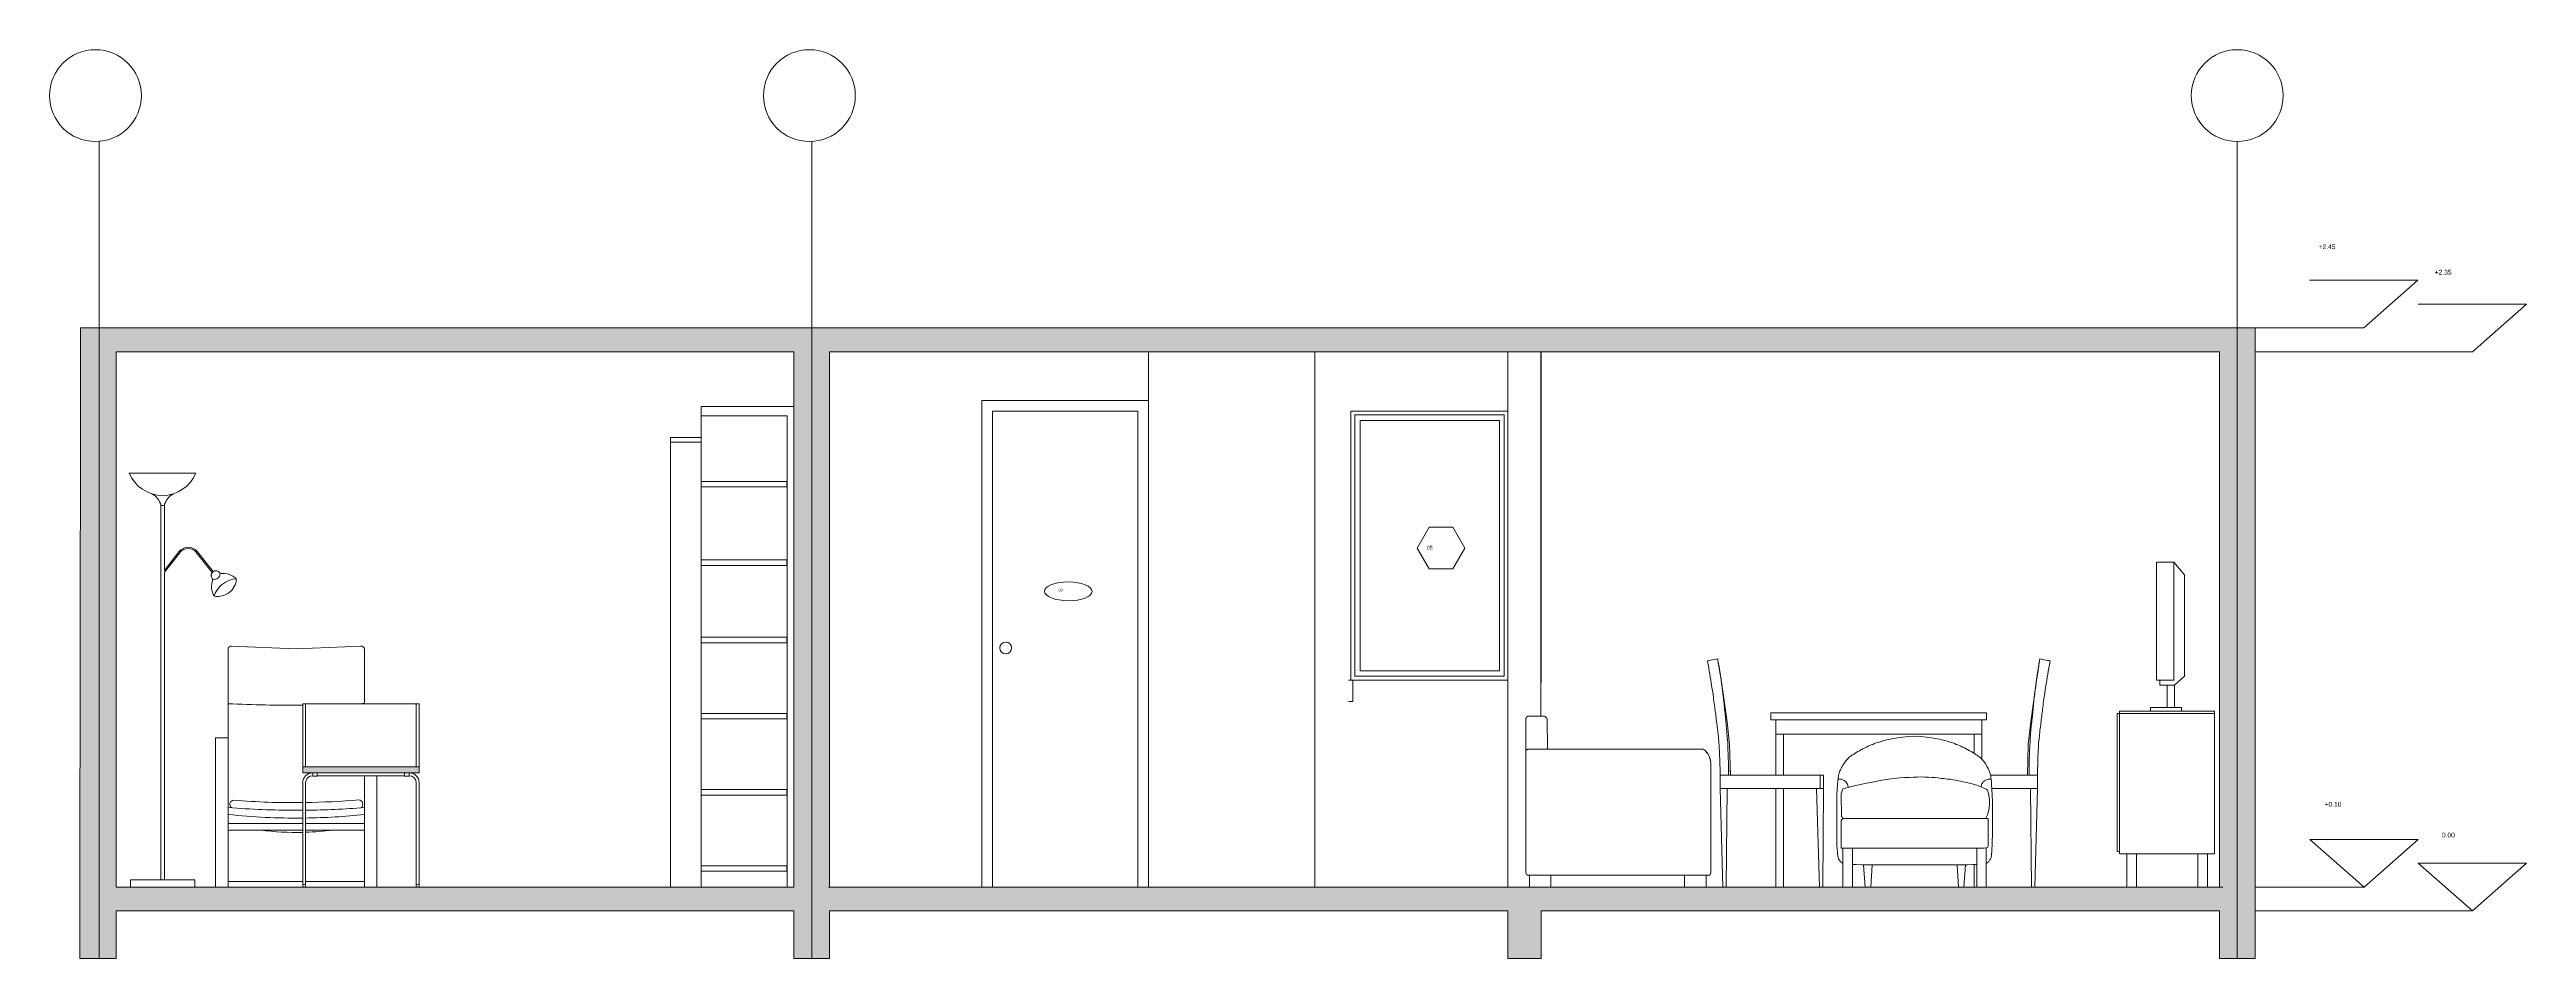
# Model space of a CAD drawing. Header units: centimetres. Extents: x -16179 to 12840, y -10704 to 3856.
# Drawn here: x -9743 to -8702, y -7590 to -7208 of the extents above; entities that cross this region are included whole.
import ezdxf

# ---------------------------------------------------------------- set-up
doc = ezdxf.new("R2010")
doc.units = ezdxf.units.CM
doc.header["$MEASUREMENT"] = 0
for name, color, linetype, lineweight in [('0_Num_Penna__7_Num_Penna__7_Num_Penna__7_Num_Penna__7_Num_Penna__7_Num_Penna__7_Num_Penna__7_Num_Penna__7_Num_Penna__7_Num_Penna__7', 7, 'Continuous', 18), ('A-ELEV-FURN_Num_Penna__251_Num_Penna__251_Num_Penna__251_Num_Penna__251_Num_Penna__251_Num_Penna__251_Num_Penna__251_Num_Penna__251_Num_Penna__251_Num_Penna__251', 251, 'Continuous', 18), ('A-ELEV-MBE1_Num_Penna__7_Num_Penna__7_Num_Penna__7_Num_Penna__7_Num_Penna__7_Num_Penna__7_Num_Penna__7_Num_Penna__7_Num_Penna__7_Num_Penna__7', 7, 'Continuous', 18), ('A-FURN_Num_Penna__251_Num_Penna__251_Num_Penna__251_Num_Penna__251_Num_Penna__251_Num_Penna__251_Num_Penna__251_Num_Penna__251_Num_Penna__251_Num_Penna__251_Num_Penna__251', 251, 'Continuous', 18), ('A-FURN_Num_Penna__8_Num_Penna__8_Num_Penna__8_Num_Penna__8_Num_Penna__8_Num_Penna__8_Num_Penna__8_Num_Penna__8_Num_Penna__8_Num_Penna__8', 8, 'Continuous', 18), ('A-FURN_Num_Penna__8_Num_Penna__8_Num_Penna__8_Num_Penna__8_Num_Penna__8_Num_Penna__8_Num_Penna__8_Num_Penna__8_Num_Penna__8_Num_Penna__8_Num_Penna__8', 8, 'Continuous', 18), ('A-SECT-MCUT_Num_Penna__7_Num_Penna__7_Num_Penna__7_Num_Penna__7_Num_Penna__7_Num_Penna__7_Num_Penna__7_Num_Penna__7_Num_Penna__7_Num_Penna__7', 7, 'Continuous', 18), ('A-SECT-PATT_Num_Penna__11_Num_Penna__7_Num_Penna__7_Num_Penna__7_Num_Penna__7_Num_Penna__7_Num_Penna__7_Num_Penna__7_Num_Penna__7_Num_Penna__7', 7, 'Continuous', 18), ('A-WALL-FULL_Num_Penna__7_Num_Penna__7_Num_Penna__7_Num_Penna__7_Num_Penna__7_Num_Penna__7_Num_Penna__7_Num_Penna__7_Num_Penna__7_Num_Penna__7', 7, 'Continuous', 18), ('AA - linee quote_Num_Penna__3_Num_Penna__3_Num_Penna__3_Num_Penna__3_Num_Penna__3_Num_Penna__3_Num_Penna__3_Num_Penna__3_Num_Penna__3_Num_Penna__3', 3, 'Continuous', 18), ('AA - pareti sezionate_Num_Penna__7_Num_Penna__7_Num_Penna__7_Num_Penna__7_Num_Penna__7_Num_Penna__7_Num_Penna__7_Num_Penna__7_Num_Penna__7_Num_Penna__7', 7, 'Continuous', 18), ('AA - perimetri giardino_Num_Penna__6_Num_Penna__6_Num_Penna__6_Num_Penna__6_Num_Penna__6_Num_Penna__6_Num_Penna__6_Num_Penna__6_Num_Penna__6_Num_Penna__6', 6, 'Continuous', 18), ('AA - serramenti e porte_Num_Penna__4_Num_Penna__4_Num_Penna__4_Num_Penna__4_Num_Penna__4_Num_Penna__4_Num_Penna__4_Num_Penna__4_Num_Penna__4_Num_Penna__4', 4, 'Continuous', 18), ('AA pareti non sezionate_Num_Penna__2_Num_Penna__2_Num_Penna__2_Num_Penna__2_Num_Penna__2_Num_Penna__2_Num_Penna__2_Num_Penna__2_Num_Penna__2_Num_Penna__2', 2, 'Continuous', 18), ('AA- arredo_Num_Penna__8_Num_Penna__8_Num_Penna__8_Num_Penna__8_Num_Penna__8_Num_Penna__8_Num_Penna__8_Num_Penna__8_Num_Penna__8_Num_Penna__8', 8, 'Continuous', 18), ('G-PLANOTM_Num_Penna__7_Num_Penna__7_Num_Penna__7_Num_Penna__7_Num_Penna__7_Num_Penna__7_Num_Penna__7_Num_Penna__7_Num_Penna__7_Num_Penna__7', 7, 'Continuous', 18), ('IKE120015-t1_Num_Penna__251_Num_Penna__13_Num_Penna__251_Num_Penna__251_Num_Penna__251_Num_Penna__251_Num_Penna__251_Num_Penna__251_Num_Penna__251_Num_Penna__251_Num_Penna__251', 251, 'Continuous', 18), ('IKE120036-t1_Num_Penna__255_Num_Penna__255_Num_Penna__255_Num_Penna__255_Num_Penna__255_Num_Penna__255_Num_Penna__255_Num_Penna__255_Num_Penna__255_Num_Penna__255', 255, 'Continuous', 18), ('SEZIONE ARREDO_Num_Penna__1_Num_Penna__255_Num_Penna__255_Num_Penna__255_Num_Penna__255_Num_Penna__255_Num_Penna__255_Num_Penna__255_Num_Penna__255_Num_Penna__255', 255, 'Continuous', 18)]:
    doc.layers.add(name, color=color, linetype=linetype, lineweight=lineweight)
doc.styles.add('GENERATED_STYLE_1', font='Arial.ttf')

msp = doc.modelspace()

# ---------------------------------------------------------------- hatches: boundary and pattern name
at = {"layer": 'A-SECT-PATT_Num_Penna__11_Num_Penna__7_Num_Penna__7_Num_Penna__7_Num_Penna__7_Num_Penna__7_Num_Penna__7_Num_Penna__7_Num_Penna__7_Num_Penna__7', "linetype": 'Continuous', "lineweight": 18}
for points in [[(-9730.3, -7560.3), (-9715.3, -7560.3), (-9715.3, -7335.3), (-9430.5, -7335.3), (-9430.5, -7560.3), (-9415.5, -7560.3), (-9415.5, -7325.3), (-9730.3, -7325.3)], [(-9415.5, -7335.3), (-8831.5, -7335.3), (-8831.5, -7560.3), (-8816.5, -7560.3), (-8816.5, -7325.3), (-9415.5, -7325.3)], [(-9730.5, -7590.3), (-9715.3, -7590.3), (-9715.3, -7570.3), (-9430.5, -7570.3), (-9430.5, -7590.3), (-9415.5, -7590.3), (-9415.5, -7570.3), (-9130.5, -7570.3), (-9130.5, -7590.3), (-9116.5, -7590.3), (-9116.5, -7570.3), (-8831.5, -7570.3), (-8831.5, -7590.3), (-8816.5, -7590.3), (-8816.5, -7560.3), (-9730.5, -7560.3)]]:
    msp.add_hatch(color=7, dxfattribs=at).paths.add_polyline_path(points)
at = {"layer": 'AA- arredo_Num_Penna__8_Num_Penna__8_Num_Penna__8_Num_Penna__8_Num_Penna__8_Num_Penna__8_Num_Penna__8_Num_Penna__8_Num_Penna__8_Num_Penna__8', "linetype": 'Continuous', "lineweight": 18}
msp.add_hatch(color=8, dxfattribs=at).paths.add_polyline_path([(-9636.9, -7509.7), (-9636.9, -7512.3), (-9587.9, -7512.3), (-9587.9, -7509.7)])

# ---------------------------------------------------------------- linework, layer by layer
at = {"layer": '0_Num_Penna__7_Num_Penna__7_Num_Penna__7_Num_Penna__7_Num_Penna__7_Num_Penna__7_Num_Penna__7_Num_Penna__7_Num_Penna__7_Num_Penna__7', "color": 7, "linetype": 'Continuous', "lineweight": 18}
for p, q in [((-9430.5, -7460.2), (-9430.5, -7459.2)), ((-9430.5, -7550.4), (-9430.5, -7460.2))]:
    msp.add_line(p, q, dxfattribs=at)
at = {"layer": 'A-ELEV-FURN_Num_Penna__251_Num_Penna__251_Num_Penna__251_Num_Penna__251_Num_Penna__251_Num_Penna__251_Num_Penna__251_Num_Penna__251_Num_Penna__251_Num_Penna__251', "color": 251, "linetype": 'Continuous', "lineweight": 18}
for p, q in [((-9038, -7560.3), (-9039.4, -7560.3)), ((-8997.5, -7560.3), (-8998.9, -7560.3))]:
    msp.add_line(p, q, dxfattribs=at)
at = {"layer": 'A-ELEV-MBE1_Num_Penna__7_Num_Penna__7_Num_Penna__7_Num_Penna__7_Num_Penna__7_Num_Penna__7_Num_Penna__7_Num_Penna__7_Num_Penna__7_Num_Penna__7', "color": 7, "linetype": 'Continuous', "lineweight": 18}
msp.add_line((-9286, -7360.3), (-9286, -7560.3), dxfattribs=at)
at = {"layer": 'A-FURN_Num_Penna__251_Num_Penna__251_Num_Penna__251_Num_Penna__251_Num_Penna__251_Num_Penna__251_Num_Penna__251_Num_Penna__251_Num_Penna__251_Num_Penna__251_Num_Penna__251', "color": 251, "linetype": 'Continuous', "lineweight": 18}
msp.add_line((-9469.5, -7560.3), (-9482.4, -7560.3), dxfattribs=at)
msp.add_circle((-9588.6, -7559.7), 0.619, dxfattribs=at)
at = {"layer": 'A-FURN_Num_Penna__8_Num_Penna__8_Num_Penna__8_Num_Penna__8_Num_Penna__8_Num_Penna__8_Num_Penna__8_Num_Penna__8_Num_Penna__8_Num_Penna__8', "color": 8, "linetype": 'Continuous', "lineweight": 18}
msp.add_line((-9197.5, -7473.3), (-9195.7, -7473.3), dxfattribs=at)
at = {"layer": 'A-FURN_Num_Penna__8_Num_Penna__8_Num_Penna__8_Num_Penna__8_Num_Penna__8_Num_Penna__8_Num_Penna__8_Num_Penna__8_Num_Penna__8_Num_Penna__8_Num_Penna__8', "color": 8, "linetype": 'Continuous', "lineweight": 18}
msp.add_line((-9040.8, -7473.2), (-9040.9, -7472.6), dxfattribs=at)
at = {"layer": 'A-SECT-MCUT_Num_Penna__7_Num_Penna__7_Num_Penna__7_Num_Penna__7_Num_Penna__7_Num_Penna__7_Num_Penna__7_Num_Penna__7_Num_Penna__7_Num_Penna__7', "color": 7, "linetype": 'Continuous', "lineweight": 18, "flags": 128}
for points in [[(-9715.3, -7335.3), (-9715.3, -7360.3)], [(-9415.5, -7560.3), (-9415, -7560.3)], [(-9715.3, -7570.3), (-9715.3, -7590.3)]]:
    msp.add_lwpolyline(points, dxfattribs=at)
at = {"layer": 'A-WALL-FULL_Num_Penna__7_Num_Penna__7_Num_Penna__7_Num_Penna__7_Num_Penna__7_Num_Penna__7_Num_Penna__7_Num_Penna__7_Num_Penna__7_Num_Penna__7', "color": 7, "linetype": 'Continuous', "lineweight": 18}
msp.add_line((-9116.5, -7469.8), (-9116.5, -7474.5), dxfattribs=at)
at = {"layer": 'AA - linee quote_Num_Penna__3_Num_Penna__3_Num_Penna__3_Num_Penna__3_Num_Penna__3_Num_Penna__3_Num_Penna__3_Num_Penna__3_Num_Penna__3_Num_Penna__3', "color": 3, "linetype": 'Continuous', "lineweight": 18}
for p, q in [((-9722.5, -7590.3), (-9722.5, -7247)), ((-9423, -7590.3), (-9423, -7247)), ((-8824, -7590.3), (-8824, -7247)), ((-8748.1, -7305.3), (-8793.6, -7305.3)), ((-8770.8, -7325.3), (-8748.1, -7305.3)), ((-8702.5, -7315.3), (-8748, -7315.3)), ((-8725.2, -7335.3), (-8702.5, -7315.3)), ((-8816.5, -7325.3), (-8770.8, -7325.3)), ((-8816.5, -7335.3), (-8770.7, -7335.3)), ((-8770.7, -7335.3), (-8725.2, -7335.3)), ((-9197.5, -7482.3), (-9195.7, -7482.3)), ((-9195.7, -7482.3), (-9195.7, -7473.3)), ((-8793.5, -7540.3), (-8770.7, -7560.3)), ((-8748, -7540.3), (-8793.5, -7540.3)), ((-8770.7, -7560.3), (-8748, -7540.3)), ((-8748, -7550.3), (-8725.2, -7570.3)), ((-8702.5, -7550.3), (-8748, -7550.3)), ((-8725.2, -7570.3), (-8702.5, -7550.3)), ((-8816.5, -7560.3), (-8770.7, -7560.3)), ((-8816.5, -7570.3), (-8725.2, -7570.3))]:
    msp.add_line(p, q, dxfattribs=at)
at = {"layer": 'AA - linee quote_Num_Penna__3_Num_Penna__3_Num_Penna__3_Num_Penna__3_Num_Penna__3_Num_Penna__3_Num_Penna__3_Num_Penna__3_Num_Penna__3_Num_Penna__3', "color": 3, "linetype": 'Continuous', "lineweight": 18, "flags": 128}
msp.add_lwpolyline([(-9148.6, -7417.8), (-9153.6, -7409.1), (-9163.6, -7409.1), (-9168.6, -7417.8), (-9163.6, -7426.5), (-9153.6, -7426.5)], close=True, dxfattribs=at)
at = {"layer": 'AA - linee quote_Num_Penna__3_Num_Penna__3_Num_Penna__3_Num_Penna__3_Num_Penna__3_Num_Penna__3_Num_Penna__3_Num_Penna__3_Num_Penna__3_Num_Penna__3', "color": 3, "linetype": 'Continuous', "lineweight": 18}
for centre in [(-9724, -7227.7), (-9424, -7227.7), (-8824, -7227.7)]:
    msp.add_circle(centre, 19.3, dxfattribs=at)
msp.add_ellipse((-9315.2, -7436), major_axis=(-10, 0.02), ratio=0.395468, dxfattribs=at)
at = {"layer": 'AA - pareti sezionate_Num_Penna__7_Num_Penna__7_Num_Penna__7_Num_Penna__7_Num_Penna__7_Num_Penna__7_Num_Penna__7_Num_Penna__7_Num_Penna__7_Num_Penna__7', "color": 7, "linetype": 'Continuous', "lineweight": 18}
for p, q in [((-9730.3, -7325.3), (-8816.5, -7325.3)), ((-8816.5, -7325.3), (-8816.5, -7360.3)), ((-9430.5, -7335.3), (-9715.3, -7335.3)), ((-9130.5, -7335.3), (-9415.5, -7335.3)), ((-8831.5, -7335.3), (-9130.5, -7335.3)), ((-8831.5, -7560.3), (-8831.5, -7335.3)), ((-9430.5, -7358.3), (-9430.5, -7560.3)), ((-9430.5, -7358.3), (-9430.5, -7560.3)), ((-9730.3, -7360.3), (-9730.5, -7560.3)), ((-9715.3, -7360.3), (-9715.3, -7560.3)), ((-9430.5, -7360.3), (-9430.5, -7560.3)), ((-9415.5, -7380.3), (-9415.5, -7360.3)), ((-9415.5, -7400.3), (-9415.5, -7380.3)), ((-9715.3, -7560.3), (-9715.3, -7390.3)), ((-9415.5, -7420.3), (-9415.5, -7400.3)), ((-9415.5, -7440.3), (-9415.5, -7420.3)), ((-9415.5, -7460.3), (-9415.5, -7440.3)), ((-9415.5, -7480.3), (-9415.5, -7460.3)), ((-9415.5, -7500.3), (-9415.5, -7480.3)), ((-9415.5, -7520.3), (-9415.5, -7500.3)), ((-9045.2, -7509.4), (-9045.2, -7554.3)), ((-9415.5, -7540.3), (-9415.5, -7520.3)), ((-9415.5, -7560.3), (-9415.5, -7540.3)), ((-9715.3, -7560.3), (-9430.5, -7560.3)), ((-9416, -7560.3), (-9130, -7560.3)), ((-9415, -7560.3), (-8830, -7560.3)), ((-9275.5, -7560.3), (-9197.5, -7560.3)), ((-9275.5, -7560.3), (-9197.5, -7560.3)), ((-9115, -7560.3), (-8830.5, -7560.3)), ((-9430.5, -7570.3), (-9715.3, -7570.3)), ((-9415.5, -7570.3), (-9130.5, -7570.3)), ((-9116.5, -7570.3), (-8831.5, -7570.3))]:
    msp.add_line(p, q, dxfattribs=at)
at = {"layer": 'AA - pareti sezionate_Num_Penna__7_Num_Penna__7_Num_Penna__7_Num_Penna__7_Num_Penna__7_Num_Penna__7_Num_Penna__7_Num_Penna__7_Num_Penna__7_Num_Penna__7', "color": 7, "linetype": 'Continuous', "lineweight": 18, "flags": 128}
for points in [[(-9730.3, -7360.3), (-9730.3, -7325.3)], [(-9430.5, -7360.3), (-9430.5, -7335.3)], [(-9415.5, -7335.3), (-9415.5, -7360.3)], [(-8831.5, -7570.3), (-8831.5, -7590.3), (-8816.5, -7590.3), (-8816.5, -7360.3)], [(-9715.3, -7570.3), (-9715.3, -7590.3), (-9730.5, -7590.3), (-9730.5, -7560.3)], [(-9415.5, -7570.3), (-9415.5, -7590.3), (-9430.5, -7590.3), (-9430.5, -7570.3)], [(-9116.5, -7570.3), (-9116.5, -7590.3), (-9130.5, -7590.3), (-9130.5, -7570.3)]]:
    msp.add_lwpolyline(points, dxfattribs=at)
at = {"layer": 'AA - pareti sezionate_Num_Penna__7_Num_Penna__7_Num_Penna__7_Num_Penna__7_Num_Penna__7_Num_Penna__7_Num_Penna__7_Num_Penna__7_Num_Penna__7_Num_Penna__7', "color": 7, "linetype": 'Continuous', "lineweight": 18}
for centre, radius, start, end in [((-9121.9, -7503.3), 1.01, 97.2411, 166.8648), ((-9053.1, -7508.7), 7.93, 356.2014, 53.8823), ((-8873.6, -7545.2), 0.1, 270, 0), ((-9121.9, -7554.3), 1, 180, 270), ((-9046.2, -7554.3), 1, 270, 0), ((-8873.4, -7546.2), 0.113, 186.2498, 263.7411)]:
    msp.add_arc(centre, radius, start, end, dxfattribs=at)
at = {"layer": 'AA - perimetri giardino_Num_Penna__6_Num_Penna__6_Num_Penna__6_Num_Penna__6_Num_Penna__6_Num_Penna__6_Num_Penna__6_Num_Penna__6_Num_Penna__6_Num_Penna__6', "color": 6, "linetype": 'Continuous', "lineweight": 18}
for p, q in [((-8874.5, -7545.2), (-8874.5, -7487.4)), ((-8873.6, -7487.3), (-8874.4, -7487.3)), ((-8873.5, -7487.2), (-8873.5, -7486.4)), ((-8873.4, -7486.3), (-8833.6, -7486.3)), ((-8833.6, -7486.3), (-8833.6, -7487.3)), ((-8833.6, -7487.3), (-8833.6, -7546.3)), ((-9048.4, -7502.3), (-9122, -7502.3)), ((-8873.6, -7545.3), (-8874.4, -7545.3)), ((-9121.9, -7555.3), (-9046.2, -7555.3)), ((-8833.6, -7546.3), (-8873.4, -7546.3))]:
    msp.add_line(p, q, dxfattribs=at)
at = {"layer": 'AA - perimetri giardino_Num_Penna__6_Num_Penna__6_Num_Penna__6_Num_Penna__6_Num_Penna__6_Num_Penna__6_Num_Penna__6_Num_Penna__6_Num_Penna__6_Num_Penna__6', "color": 6, "linetype": 'Continuous', "lineweight": 18, "flags": 128}
msp.add_lwpolyline([(-9045.2, -7509.2, 0.257132), (-9048.4, -7502.3), (-9122, -7502.3, 0.313495), (-9122.9, -7503.1), (-9122.9, -7554.3, 0.414214), (-9121.9, -7555.3), (-9046.2, -7555.3, 0.414214), (-9045.2, -7554.3), (-9045.2, -7509.4)], format="xyb", close=True, dxfattribs=at)
at = {"layer": 'AA - perimetri giardino_Num_Penna__6_Num_Penna__6_Num_Penna__6_Num_Penna__6_Num_Penna__6_Num_Penna__6_Num_Penna__6_Num_Penna__6_Num_Penna__6_Num_Penna__6', "color": 6, "linetype": 'Continuous', "lineweight": 18}
for centre, start, end in [((-8874.4, -7487.4), 90, 180), ((-8873.6, -7487.4), 0, 90), ((-8873.4, -7486.4), 90, 180), ((-8873.4, -7487.2), 180, 270), ((-8874.4, -7545.2), 180, 270)]:
    msp.add_arc(centre, 0.1, start, end, dxfattribs=at)
at = {"layer": 'AA - serramenti e porte_Num_Penna__4_Num_Penna__4_Num_Penna__4_Num_Penna__4_Num_Penna__4_Num_Penna__4_Num_Penna__4_Num_Penna__4_Num_Penna__4_Num_Penna__4', "color": 4, "linetype": 'Continuous', "lineweight": 18}
for p, q in [((-9351.5, -7355.8), (-9351.5, -7560.3)), ((-9281.5, -7355.8), (-9351.5, -7355.8)), ((-9286, -7360.3), (-9347, -7360.3)), ((-9196.5, -7473.3), (-9196.5, -7360.3)), ((-9196.5, -7360.3), (-9130.5, -7360.3)), ((-9194.8, -7361.9), (-9194.8, -7471.7)), ((-9194.8, -7361.9), (-9134, -7361.9)), ((-9192.5, -7364.2), (-9192.5, -7469.4)), ((-9192.5, -7364.2), (-9134, -7364.2)), ((-9134, -7361.9), (-9132.1, -7361.9)), ((-9134, -7364.2), (-9134, -7469.4)), ((-9132.1, -7361.9), (-9132.1, -7471.7)), ((-9145.3, -7471.7), (-9194.8, -7471.7)), ((-9145.3, -7469.4), (-9192.5, -7469.4)), ((-9134, -7469.4), (-9145.3, -7469.4)), ((-9132.1, -7471.7), (-9145.3, -7471.7)), ((-9130.5, -7473.3), (-9195.7, -7473.3))]:
    msp.add_line(p, q, dxfattribs=at)
at = {"layer": 'AA - serramenti e porte_Num_Penna__4_Num_Penna__4_Num_Penna__4_Num_Penna__4_Num_Penna__4_Num_Penna__4_Num_Penna__4_Num_Penna__4_Num_Penna__4_Num_Penna__4', "color": 4, "linetype": 'Continuous', "lineweight": 18, "flags": 128}
msp.add_lwpolyline([(-9286, -7360.3), (-9347, -7360.3), (-9347, -7560.3), (-9286, -7560.3)], close=True, dxfattribs=at)
at = {"layer": 'AA - serramenti e porte_Num_Penna__4_Num_Penna__4_Num_Penna__4_Num_Penna__4_Num_Penna__4_Num_Penna__4_Num_Penna__4_Num_Penna__4_Num_Penna__4_Num_Penna__4', "color": 4, "linetype": 'Continuous', "lineweight": 18}
msp.add_circle((-9341.5, -7459.8), 2.5, dxfattribs=at)
at = {"layer": 'AA pareti non sezionate_Num_Penna__2_Num_Penna__2_Num_Penna__2_Num_Penna__2_Num_Penna__2_Num_Penna__2_Num_Penna__2_Num_Penna__2_Num_Penna__2_Num_Penna__2', "color": 2, "linetype": 'Continuous', "lineweight": 18}
for p, q in [((-9281.5, -7335.3), (-9281.5, -7560.3)), ((-9211.6, -7335.3), (-9211.6, -7560.3)), ((-9211.6, -7335.3), (-9211.6, -7560.3)), ((-9130.5, -7335.3), (-9130.5, -7560.3)), ((-9116.6, -7335.3), (-9116.6, -7488.5)), ((-9116.5, -7335.3), (-9116.5, -7469.8))]:
    msp.add_line(p, q, dxfattribs=at)
at = {"layer": 'AA- arredo_Num_Penna__8_Num_Penna__8_Num_Penna__8_Num_Penna__8_Num_Penna__8_Num_Penna__8_Num_Penna__8_Num_Penna__8_Num_Penna__8_Num_Penna__8', "color": 8, "linetype": 'Continuous', "lineweight": 18}
for p, q in [((-9469.5, -7358.3), (-9430.5, -7358.3)), ((-9469.5, -7560.3), (-9469.5, -7358.3)), ((-9433.3, -7362.3), (-9469.5, -7362.3)), ((-9433.3, -7560.3), (-9433.3, -7362.3)), ((-9482.4, -7560.3), (-9482.4, -7371.3)), ((-9482.4, -7371.3), (-9469.5, -7371.3)), ((-9482.4, -7373.3), (-9469.5, -7373.3)), ((-9681.8, -7386.3), (-9709.8, -7386.3)), ((-9697.1, -7386.3), (-9694.4, -7386.3)), ((-9695.8, -7386.3), (-9681.8, -7386.3)), ((-9469.5, -7389.8), (-9433.5, -7389.8)), ((-9433.5, -7389.8), (-9433.5, -7392.1)), ((-9696.5, -7399.9), (-9696.5, -7557.3)), ((-9695, -7399.9), (-9695, -7427.2)), ((-9433.5, -7392.1), (-9469.5, -7392.1)), ((-9695, -7427.2), (-9688.9, -7419.4)), ((-9695, -7428), (-9688.5, -7419.8)), ((-9674.9, -7428.1), (-9681.5, -7419.8)), ((-9674.5, -7427.7), (-9681.1, -7419.4)), ((-9695, -7428), (-9695, -7557.3)), ((-9469.5, -7422.8), (-9433.5, -7422.8)), ((-9433.5, -7425.1), (-9469.5, -7425.1)), ((-9433.5, -7422.8), (-9433.5, -7425.1)), ((-8850.6, -7423.7), (-8846.2, -7429.1)), ((-8846.2, -7429.1), (-8846.2, -7471.7)), ((-9469.5, -7455.3), (-9433.5, -7455.3)), ((-9433.5, -7457.6), (-9469.5, -7457.6)), ((-9433.5, -7455.3), (-9433.5, -7457.6)), ((-9042.3, -7464.4), (-9046.6, -7465.2)), ((-8908.4, -7473.2), (-8908.3, -7472.6)), ((-8906.9, -7464.4), (-8906.4, -7464.5)), ((-8904.4, -7464.9), (-8903.8, -7465)), ((-8903.8, -7465), (-8903.2, -7465.1)), ((-9636.9, -7483.3), (-9587.9, -7483.3)), ((-9636.9, -7512.3), (-9636.9, -7483.3)), ((-9635.7, -7483.3), (-9635.7, -7509.7)), ((-9589.2, -7483.3), (-9589.2, -7509.7)), ((-9587.9, -7483.3), (-9587.9, -7512.3)), ((-8853.5, -7475.4), (-8853.5, -7484.8)), ((-8850.4, -7475.4), (-8850.4, -7484.8)), ((-9469.5, -7487.3), (-9433.5, -7487.3)), ((-9433.5, -7489.6), (-9469.5, -7489.6)), ((-9433.5, -7487.3), (-9433.5, -7489.6)), ((-9122.9, -7489.2), (-9122.9, -7503.1)), ((-9115.1, -7488.5), (-9122.2, -7488.5)), ((-9113.9, -7502.3), (-9114, -7489.5)), ((-8929.3, -7487.1), (-9020, -7487.1)), ((-9020, -7487.1), (-9020, -7490)), ((-9020, -7490), (-8929.3, -7490)), ((-9017.9, -7513.3), (-9017.9, -7490)), ((-8931.3, -7506.5), (-8931.3, -7490)), ((-8929.3, -7490), (-8929.3, -7487.1)), ((-8873.5, -7546.2), (-8873.5, -7487.4)), ((-8873.4, -7487.3), (-8833.6, -7487.3)), ((-9037.4, -7500.5), (-9037.4, -7500.3)), ((-8931.3, -7496), (-9017.9, -7496)), ((-8934.6, -7496), (-9014.6, -7496)), ((-9014.6, -7513.3), (-9014.6, -7496)), ((-8934.6, -7496), (-8934.6, -7504)), ((-8934.6, -7496), (-8931.3, -7496)), ((-8911.8, -7500.5), (-8911.8, -7500.3)), ((-9636.9, -7509.7), (-9587.9, -7509.7)), ((-9636.9, -7512.3), (-9587.9, -7512.3)), ((-9632.7, -7512.3), (-9632.7, -7513.7)), ((-9632.7, -7513.7), (-9630.8, -7513.7)), ((-9630.8, -7513.7), (-9630.8, -7512.3)), ((-9630.8, -7513.5), (-9594.1, -7513.5)), ((-9594.1, -7513.7), (-9594.1, -7512.3)), ((-9592.2, -7513.7), (-9594.1, -7513.7)), ((-9592.2, -7512.3), (-9592.2, -7513.7)), ((-9039.1, -7513.3), (-9041.3, -7513.3)), ((-9041.3, -7513.3), (-9041.3, -7518.9)), ((-9017.9, -7513.3), (-9039.1, -7513.3)), ((-9037, -7513.3), (-9037.1, -7510.7)), ((-9014.6, -7513.3), (-9017.9, -7513.3)), ((-8999.2, -7513.3), (-9014.6, -7513.3)), ((-8998.9, -7513.3), (-8999.2, -7513.3)), ((-8999.2, -7518.9), (-8999.2, -7513.3)), ((-8998.6, -7513.3), (-8998.9, -7513.3)), ((-8998.3, -7513.3), (-8998.6, -7513.3)), ((-8998.1, -7513.3), (-8998.3, -7513.3)), ((-8997.9, -7513.3), (-8998.1, -7513.3)), ((-8997.8, -7513.3), (-8997.9, -7513.3)), ((-8997.8, -7513.3), (-8997.8, -7518.9)), ((-8997.8, -7513.3), (-8997.8, -7513.3)), ((-8927.7, -7513.3), (-8910.1, -7513.3)), ((-8910.1, -7513.3), (-8907.9, -7513.3)), ((-8907.9, -7513.3), (-8907.9, -7518.9)), ((-9636.9, -7559.7), (-9636.9, -7516.5)), ((-9636.9, -7559.7), (-9636.9, -7516.5)), ((-9635.7, -7516.5), (-9635.7, -7559.7)), ((-9589.2, -7516.5), (-9589.2, -7559.7)), ((-9587.9, -7516.5), (-9587.9, -7559.7)), ((-9469.5, -7519.3), (-9433.5, -7519.3)), ((-9433.5, -7521.6), (-9469.5, -7521.6)), ((-9433.5, -7519.3), (-9433.5, -7521.6)), ((-9041.3, -7518.9), (-9017.9, -7518.9)), ((-9040.2, -7560.3), (-9041.3, -7518.9)), ((-9038.7, -7560.3), (-9038.3, -7518.9)), ((-9017.9, -7560.3), (-9017.9, -7518.9)), ((-9014.6, -7518.9), (-9017.9, -7518.9)), ((-9014.6, -7560.3), (-9014.6, -7518.9)), ((-9014.6, -7518.9), (-9000.8, -7518.9)), ((-9000.8, -7518.9), (-8999.2, -7518.9)), ((-8999.6, -7560.3), (-9000.8, -7518.9)), ((-8999.2, -7518.9), (-8998.9, -7518.9)), ((-8998.9, -7518.9), (-8998.6, -7518.9)), ((-8998.6, -7518.9), (-8998.3, -7518.9)), ((-8997.8, -7518.9), (-8998.3, -7518.9)), ((-8998.1, -7560.3), (-8997.8, -7518.9)), ((-8990.4, -7521.1), (-8989.8, -7519)), ((-8990.3, -7530.6), (-8990.4, -7521.1)), ((-8907.9, -7518.9), (-8927.1, -7518.9)), ((-8910.5, -7560.3), (-8910.9, -7518.9)), ((-8909.1, -7560.3), (-8907.9, -7518.9)), ((-8989.6, -7531.4), (-8990.3, -7530.6)), ((-8929.6, -7531.4), (-8989.6, -7531.4)), ((-9469.5, -7551.3), (-9433.5, -7551.3)), ((-9433.5, -7553.6), (-9469.5, -7553.6)), ((-9433.5, -7551.3), (-9433.5, -7553.6)), ((-9433.3, -7553.6), (-9433.5, -7553.6)), ((-8934.6, -7550.8), (-8934.6, -7560.3)), ((-8870.4, -7560.3), (-8870.4, -7546.3)), ((-8866.4, -7546.3), (-8866.4, -7560.3)), ((-8840.5, -7560.3), (-8840.5, -7546.3)), ((-8836.5, -7546.3), (-8836.5, -7560.3)), ((-9709.3, -7560.3), (-9709.3, -7557.3)), ((-9709.3, -7557.3), (-9682.3, -7557.3)), ((-9682.3, -7557.3), (-9682.3, -7560.3)), ((-9639.6, -7558), (-9668.2, -7558)), ((-9668.2, -7558), (-9668.2, -7560.1)), ((-9639.6, -7558), (-9636.9, -7558)), ((-9635.7, -7558), (-9611, -7558)), ((-9611, -7558), (-9611, -7560.1))]:
    msp.add_line(p, q, dxfattribs=at)
at = {"layer": 'AA- arredo_Num_Penna__8_Num_Penna__8_Num_Penna__8_Num_Penna__8_Num_Penna__8_Num_Penna__8_Num_Penna__8_Num_Penna__8_Num_Penna__8_Num_Penna__8', "color": 8, "linetype": 'Continuous', "lineweight": 18, "flags": 128}
for points in [[(-8857.9, -7423.7), (-8850.6, -7423.7), (-8850.6, -7473.3), (-8857.9, -7473.3)], [(-8850.4, -7484.8), (-8847.4, -7484.8), (-8847.4, -7486.3), (-8860.4, -7486.3), (-8860.4, -7484.8)], [(-9673.5, -7497.5), (-9668.2, -7497.5), (-9668.2, -7560.3), (-9673.5, -7560.3)], [(-8989.8, -7560.3), (-8985.7, -7560.3), (-8985.7, -7543.9), (-8989.8, -7543.9)], [(-9121.4, -7560.3), (-9112.4, -7560.3), (-9112.4, -7555.3), (-9121.4, -7555.3)], [(-9047.1, -7555.3), (-9056.3, -7555.3), (-9056.3, -7560.3), (-9047.1, -7560.3)]]:
    msp.add_lwpolyline(points, close=True, dxfattribs=at)
for points in [[(-9668.2, -7534.9), (-9668.2, -7460.1)], [(-9667, -7459), (-9639.6, -7460.1)], [(-9612.2, -7459), (-9639.6, -7460.1)], [(-9611, -7483.3), (-9611, -7460.1)], [(-9041.2, -7471.2), (-9042.2, -7465.2), (-9042.3, -7464.4)], [(-9037, -7513.3), (-9037.4, -7500.3), (-9038.4, -7490.8), (-9040.8, -7473.2), (-9042.2, -7465.2), (-9042.3, -7464.4)], [(-8912.2, -7513.3), (-8911.8, -7500.3), (-8910.8, -7490.8), (-8908.4, -7473.2), (-8907.1, -7465.2), (-8906.9, -7464.4)], [(-8908.1, -7471.2), (-8907.1, -7465.2), (-8906.9, -7464.4)], [(-8906.4, -7464.5), (-8905.8, -7464.6)], [(-8905.8, -7464.6), (-8905.1, -7464.8), (-8904.4, -7464.9)], [(-8903.2, -7465.1), (-8902.6, -7465.2)], [(-8856.5, -7473.3), (-8856.5, -7475.4), (-8850.4, -7475.4), (-8846.2, -7471.7)], [(-8959.4, -7496.8), (-8962.2, -7497), (-8964.6, -7497.3), (-8966.6, -7497.5), (-8968.4, -7497.8), (-8969.9, -7498.1), (-8971.2, -7498.4), (-8972.3, -7498.7), (-8973.2, -7498.9), (-8974.1, -7499.2), (-8974.9, -7499.5), (-8975.7, -7499.7), (-8976.4, -7500), (-8977.1, -7500.3), (-8977.8, -7500.5), (-8978.4, -7500.8), (-8979.1, -7501.1), (-8979.8, -7501.5), (-8980.5, -7501.8), (-8981.3, -7502.2), (-8982, -7502.6), (-8982.7, -7503), (-8983.4, -7503.3), (-8984.1, -7503.7), (-8984.7, -7504.1), (-8985.3, -7504.5), (-8985.9, -7504.9), (-8986.4, -7505.2), (-8986.9, -7505.6), (-8987.3, -7506), (-8987.7, -7506.4), (-8988.1, -7506.8), (-8988.5, -7507.2), (-8988.8, -7507.7), (-8989.1, -7508.1), (-8989.4, -7508.6), (-8989.7, -7509.1), (-8990, -7509.6), (-8990.3, -7510), (-8990.5, -7510.5), (-8990.7, -7511), (-8991, -7511.5), (-8991.2, -7512.1), (-8991.4, -7512.7), (-8991.6, -7513.5), (-8991.7, -7514.5), (-8991.9, -7515.7), (-8992, -7517.3), (-8992.1, -7519.2), (-8992.2, -7521.6), (-8992.2, -7524.2), (-8992.3, -7527), (-8992.3, -7530), (-8992.3, -7533), (-8992.3, -7535.8), (-8992.3, -7538.4), (-8992.2, -7540.8), (-8992.2, -7542.7), (-8992.1, -7544.3), (-8992, -7545.5), (-8992, -7546.5), (-8991.9, -7547.2), (-8991.7, -7547.8), (-8991.6, -7548.2), (-8991.5, -7548.5), (-8991.3, -7548.8), (-8991.1, -7549.1), (-8990.9, -7549.4), (-8990.7, -7549.6), (-8990.5, -7549.8), (-8990.3, -7549.9), (-8990.1, -7550.1), (-8989.9, -7550.2), (-8989.8, -7550.3)], [(-8959.7, -7496.8), (-8957, -7497), (-8954.6, -7497.3), (-8952.5, -7497.5), (-8950.8, -7497.8), (-8949.3, -7498.1), (-8948, -7498.4), (-8946.9, -7498.7), (-8945.9, -7498.9), (-8945.1, -7499.2), (-8944.2, -7499.5), (-8943.5, -7499.7), (-8942.8, -7500), (-8942.1, -7500.3), (-8941.4, -7500.5), (-8940.7, -7500.8), (-8940.1, -7501.1), (-8939.4, -7501.5), (-8938.6, -7501.8), (-8937.9, -7502.2), (-8937.2, -7502.6), (-8936.5, -7503), (-8935.8, -7503.3), (-8935.1, -7503.7), (-8934.5, -7504.1), (-8933.9, -7504.5), (-8933.3, -7504.9), (-8932.8, -7505.2), (-8932.3, -7505.6), (-8931.9, -7506), (-8931.5, -7506.4), (-8931.1, -7506.8), (-8930.7, -7507.2), (-8930.4, -7507.7), (-8930, -7508.1), (-8929.7, -7508.6), (-8929.5, -7509.1), (-8929.2, -7509.6), (-8928.9, -7510), (-8928.7, -7510.5), (-8928.4, -7511), (-8928.2, -7511.5), (-8928, -7512.1), (-8927.8, -7512.7), (-8927.6, -7513.5), (-8927.5, -7514.5), (-8927.3, -7515.7), (-8927.2, -7517.3), (-8927.1, -7519.2), (-8927, -7521.6), (-8926.9, -7524.2), (-8926.9, -7527), (-8926.9, -7530), (-8926.9, -7533), (-8926.9, -7535.8), (-8926.9, -7538.4), (-8927, -7540.8), (-8927, -7542.7), (-8927.1, -7544.3), (-8927.1, -7545.5), (-8927.2, -7546.5), (-8927.3, -7547.2), (-8927.4, -7547.8), (-8927.6, -7548.2), (-8927.7, -7548.5), (-8927.9, -7548.8), (-8928.1, -7549.1), (-8928.2, -7549.4), (-8928.5, -7549.6), (-8928.7, -7549.8), (-8928.9, -7549.9), (-8929.1, -7550.1), (-8929.3, -7550.2), (-8929.5, -7550.3)], [(-9611, -7513.5), (-9611, -7560.3), (-9605.7, -7560.3), (-9605.7, -7513.5)], [(-9611, -7534.9), (-9611, -7513.5)], [(-8989.8, -7519), (-8984.8, -7517.8), (-8980.5, -7516.8), (-8976.7, -7516), (-8973.4, -7515.4), (-8970.5, -7515), (-8968, -7514.6), (-8965.8, -7514.4), (-8963.8, -7514.3), (-8961.9, -7514.2), (-8960.1, -7514.1), (-8958.4, -7514.1), (-8956.8, -7514), (-8955.3, -7514.1), (-8953.8, -7514.1), (-8952.4, -7514.2), (-8951, -7514.3), (-8949.7, -7514.4), (-8948.4, -7514.6), (-8947.1, -7514.7), (-8945.9, -7514.9), (-8944.7, -7515), (-8943.5, -7515.2), (-8942.4, -7515.4), (-8941.3, -7515.6), (-8940.3, -7515.8), (-8939.3, -7516), (-8938.4, -7516.2), (-8937.5, -7516.4), (-8936.7, -7516.6), (-8935.8, -7516.8), (-8935, -7517), (-8934.2, -7517.3), (-8933.5, -7517.5), (-8932.7, -7517.7), (-8932, -7518), (-8931.3, -7518.3), (-8930.7, -7518.6), (-8930.1, -7518.9), (-8929.5, -7519.2), (-8929, -7519.5)], [(-8991.8, -7515), (-8991.3, -7514.9), (-8990.9, -7514.9), (-8990.5, -7515), (-8990.1, -7515.1), (-8989.8, -7515.2), (-8989.5, -7515.3), (-8989.2, -7515.5), (-8989, -7515.6), (-8988.8, -7515.8), (-8988.6, -7515.9), (-8988.4, -7516.1), (-8988.3, -7516.3), (-8988.2, -7516.5), (-8988, -7516.7), (-8987.9, -7516.9), (-8987.8, -7517.1), (-8987.7, -7517.4), (-8987.6, -7517.7), (-8987.5, -7518.1), (-8987.4, -7518.4)], [(-8927.4, -7515), (-8927.9, -7514.9), (-8928.3, -7514.9), (-8928.7, -7515), (-8929, -7515.1), (-8929.4, -7515.2), (-8929.7, -7515.3), (-8929.9, -7515.5), (-8930.2, -7515.6), (-8930.4, -7515.8), (-8930.6, -7515.9), (-8930.7, -7516.1), (-8930.9, -7516.3), (-8931, -7516.5), (-8931.1, -7516.7), (-8931.3, -7516.9), (-8931.4, -7517.1), (-8931.5, -7517.4), (-8931.6, -7517.7), (-8931.7, -7518.1), (-8931.7, -7518.1)], [(-9636.9, -7533.5), (-9668.2, -7533.5), (-9668.2, -7536.4), (-9636.9, -7536.4)], [(-9635.7, -7536.4), (-9611, -7536.4), (-9611, -7533.5), (-9635.7, -7533.5)], [(-8989.6, -7531.4), (-8990.5, -7532.1), (-8990.5, -7543.8), (-8990.4, -7543.9), (-8930.4, -7543.9), (-8929, -7543.7), (-8928.6, -7543.1), (-8928.6, -7531.5), (-8929.6, -7531.4)], [(-8933.5, -7543.9), (-8933.5, -7560.3), (-8929.5, -7560.3), (-8929.5, -7543.8)], [(-8985.7, -7550.8), (-8984.1, -7550.8), (-8981.7, -7550.9), (-8978.8, -7550.9), (-8975.5, -7550.9), (-8972.1, -7550.9), (-8968.6, -7550.9), (-8965.4, -7551), (-8962.7, -7551), (-8960.7, -7551), (-8959.6, -7551)], [(-8981, -7550.9), (-8980.3, -7560.3), (-8978, -7560.3), (-8977.4, -7550.9)], [(-8933.5, -7550.8), (-8935.1, -7550.8), (-8937.4, -7550.9), (-8940.3, -7550.9), (-8943.6, -7550.9), (-8947.1, -7550.9), (-8950.6, -7550.9), (-8953.7, -7551), (-8956.4, -7551), (-8958.5, -7551), (-8959.6, -7551)], [(-8938.2, -7550.9), (-8938.9, -7560.3), (-8941.2, -7560.3), (-8941.7, -7550.9)]]:
    msp.add_lwpolyline(points, dxfattribs=at)
at = {"layer": 'AA- arredo_Num_Penna__8_Num_Penna__8_Num_Penna__8_Num_Penna__8_Num_Penna__8_Num_Penna__8_Num_Penna__8_Num_Penna__8_Num_Penna__8_Num_Penna__8', "color": 8, "linetype": 'Continuous', "lineweight": 18}
msp.add_circle((-9636.3, -7559.7), 0.619, dxfattribs=at)
for centre, radius, start, end in [((-9695.8, -7380.6), 15.1, 201.945, 338.055), ((-9703.6, -7401.5), 7.3, 13.1634, 63.1642), ((-9695.8, -7398), 2, 248.3278, 291.6722), ((-9687.9, -7401.5), 7.3, 116.8358, 166.8366), ((-9685, -7422.5), 5, 38.3251, 141.6749), ((-9685, -7422.5), 4.47, 38.3251, 141.6749), ((-9673.5, -7429.2), 1.81, 75.4758, 189.7832), ((-9672.7, -7429.2), 2.63, 176.4171, 223.157), ((-9668, -7434), 7.25, 155.5716, 214.1648), ((-9674.2, -7428.4), 2.62, 259.5952, 356.4228), ((-9672.6, -7430.3), 7.85, 259.8836, 356.3819), ((-9664.1, -7441.2), 10.5, 94.1093, 162.1561), ((-9673.7, -7429.9), 2.59, 32.5802, 75.4758), ((-9670.2, -7435.7), 7.25, 42.1006, 100.6938), ((-9666.9, -7460.4), 1.38, 84.7605, 167.239), ((-9612.3, -7460.4), 1.38, 12.761, 95.2395), ((-9640.1, -6911.7), 572.2, 267.1838, 270.3147), ((-9640.1, -6911.7), 572.2, 272.7302, 272.9169), ((-9122.1, -7489.3), 0.768, 94.9921, 175.0079), ((-9115.7, -7490.2), 1.8, 23.9372, 72.1238), ((-8873.4, -7487.4), 0.1, 90, 180), ((-9632.7, -7516.5), 4.24, 90, 180), ((-9632.7, -7516.5), 3, 90, 180), ((-9592.2, -7516.5), 4.24, 0, 90), ((-9592.2, -7516.5), 3, 0, 90), ((-9665.8, -7525.5), 1.74, 91.5896, 233.4658), ((-9640.5, -7203.2), 321.6, 265.491, 270.6401), ((-9640.5, -7203.2), 321.6, 270.8606, 274.8472), ((-9613.5, -7525.5), 1.86, 309.0847, 84.7296), ((-8944.3, -7524.6), 16.2, 335.2735, 18.3374), ((-9639.5, -7166.6), 361.4, 265.4461, 269.9874), ((-9639.6, -7266.4), 264.9, 263.7977, 270.5713), ((-9639.7, -7166.6), 361.4, 270.0126, 270.4313), ((-9639.7, -7166.6), 361.4, 270.6274, 274.5539), ((-9639.6, -7266.4), 264.9, 270.839, 276.2023), ((-9639.4, -7413), 124.3, 263.0099, 271.1147), ((-9639.4, -7413), 124.3, 271.6852, 276.9901)]:
    msp.add_arc(centre, radius, start, end, dxfattribs=at)
for points, knots in [([(-9046.6, -7465.2), (-9045.9, -7469.3), (-9045.3, -7472.7), (-9044.9, -7475.5), (-9044.4, -7478.4), (-9044.1, -7480.8), (-9043.8, -7483), (-9043.6, -7484.1), (-9043.5, -7485.2), (-9043.4, -7486.2), (-9043.2, -7487.2), (-9043.1, -7488.2), (-9043, -7489.2), (-9042.9, -7490.2), (-9042.7, -7491.1), (-9042.6, -7492.2), (-9042.5, -7493.2), (-9042.3, -7494.2), (-9042.2, -7495.3), (-9042.1, -7496.4), (-9042, -7497.6), (-9041.9, -7498.8), (-9041.8, -7500.1), (-9041.7, -7501.4), (-9041.6, -7502.9), (-9041.5, -7504.4), (-9041.5, -7505.9), (-9041.4, -7507.7), (-9041.4, -7509.4), (-9041.3, -7511.2), (-9041.3, -7513.3)], [0, 0, 0, 0, 1, 1, 1, 2, 2, 2, 3, 3, 3, 4, 4, 4, 5, 5, 5, 6, 6, 6, 7, 7, 7, 8, 8, 8, 9, 9, 9, 10, 10, 10, 10]), ([(-9039.4, -7485.7), (-9039.5, -7484.7), (-9039.6, -7483.6), (-9039.8, -7482.5), (-9039.9, -7481.4), (-9040, -7480.4), (-9040.1, -7479.2), (-9040.5, -7475.8), (-9041.2, -7471.2), (-9042.1, -7465.7)], [0, 0, 0, 0, 1, 1, 1, 2, 2, 2, 3, 3, 3, 3]), ([(-8902.6, -7465.2), (-8903.4, -7469.3), (-8903.9, -7472.7), (-8904.4, -7475.5), (-8904.8, -7478.4), (-8905.2, -7480.8), (-8905.5, -7483), (-8905.6, -7484.1), (-8905.7, -7485.2), (-8905.9, -7486.2), (-8906, -7487.2), (-8906.1, -7488.2), (-8906.2, -7489.2), (-8906.4, -7490.2), (-8906.5, -7491.1), (-8906.6, -7492.2), (-8906.8, -7493.2), (-8906.9, -7494.2), (-8907, -7495.3), (-8907.1, -7496.4), (-8907.2, -7497.6), (-8907.4, -7498.8), (-8907.5, -7500.1), (-8907.6, -7501.4), (-8907.6, -7502.9), (-8907.7, -7504.4), (-8907.8, -7505.9), (-8907.8, -7507.7), (-8907.9, -7509.4), (-8907.9, -7511.2), (-8907.9, -7513.3)], [0, 0, 0, 0, 1, 1, 1, 2, 2, 2, 3, 3, 3, 4, 4, 4, 5, 5, 5, 6, 6, 6, 7, 7, 7, 8, 8, 8, 9, 9, 9, 10, 10, 10, 10]), ([(-8909.8, -7485.7), (-8909.7, -7484.7), (-8909.6, -7483.6), (-8909.5, -7482.5), (-8909.4, -7481.4), (-8909.3, -7480.4), (-8909.1, -7479)], [0, 0, 0, 0, 1, 1, 1, 2, 2, 2, 2]), ([(-9038.5, -7494.9), (-9038.6, -7493.8), (-9038.7, -7492.7), (-9038.8, -7491.7), (-9038.9, -7490.7), (-9039, -7489.7), (-9039.1, -7488.7), (-9039.2, -7487.7), (-9039.3, -7486.7), (-9039.4, -7485.7)], [0, 0, 0, 0, 1, 1, 1, 2, 2, 2, 3, 3, 3, 3]), ([(-8910.8, -7494.9), (-8910.7, -7493.8), (-8910.6, -7492.7), (-8910.5, -7491.7), (-8910.3, -7490.7), (-8910.2, -7489.7), (-8910.1, -7488.7), (-8910, -7487.7), (-8909.9, -7486.7), (-8909.8, -7485.7)], [0, 0, 0, 0, 1, 1, 1, 2, 2, 2, 3, 3, 3, 3])]:
    msp.add_open_spline(points, degree=3, knots=knots, dxfattribs=at)
for points in [[(-8909.1, -7479), (-8908.9, -7477.7), (-8908.1, -7471.7), (-8907.8, -7470.1)], [(-8907.8, -7470.1), (-8907.6, -7468.4), (-8907.3, -7466.5), (-8906.9, -7464.4)], [(-9038.2, -7498.5), (-9038.3, -7497.2), (-9038.4, -7496.1), (-9038.5, -7494.9)], [(-9038, -7502.7), (-9038, -7501.2), (-9038.1, -7499.8), (-9038.2, -7498.5)], [(-9037.8, -7507.6), (-9037.9, -7505.8), (-9037.9, -7504.2), (-9038, -7502.7)], [(-8911.4, -7507.6), (-8911.4, -7505.8), (-8911.3, -7504.2), (-8911.3, -7502.7)], [(-8911.3, -7502.7), (-8911.2, -7501.2), (-8911.1, -7499.8), (-8911, -7498.5)], [(-8911, -7498.5), (-8911, -7497.2), (-8910.9, -7496.1), (-8910.8, -7494.9)], [(-9037.8, -7513.3), (-9037.8, -7511.2), (-9037.8, -7509.3), (-9037.8, -7507.6)], [(-8911.4, -7513.3), (-8911.4, -7511.2), (-8911.4, -7509.3), (-8911.4, -7507.6)]]:
    msp.add_open_spline(points, degree=3, dxfattribs=at)
at = {"layer": 'G-PLANOTM_Num_Penna__7_Num_Penna__7_Num_Penna__7_Num_Penna__7_Num_Penna__7_Num_Penna__7_Num_Penna__7_Num_Penna__7_Num_Penna__7_Num_Penna__7', "color": 7, "linetype": 'Continuous', "lineweight": 18}
msp.add_line((-9038, -7560.3), (-9039.4, -7560.3), dxfattribs=at)
at = {"layer": 'IKE120015-t1_Num_Penna__251_Num_Penna__13_Num_Penna__251_Num_Penna__251_Num_Penna__251_Num_Penna__251_Num_Penna__251_Num_Penna__251_Num_Penna__251_Num_Penna__251_Num_Penna__251', "color": 251, "linetype": 'Continuous', "lineweight": 18}
msp.add_line((-8839.9, -7546.3), (-8839.9, -7546.3), dxfattribs=at)
at = {"layer": 'IKE120036-t1_Num_Penna__255_Num_Penna__255_Num_Penna__255_Num_Penna__255_Num_Penna__255_Num_Penna__255_Num_Penna__255_Num_Penna__255_Num_Penna__255_Num_Penna__255', "color": 255, "linetype": 'Continuous', "lineweight": 18}
msp.add_line((-9430.5, -7560.3), (-9433.3, -7560.3), dxfattribs=at)
at = {"layer": 'SEZIONE ARREDO_Num_Penna__1_Num_Penna__255_Num_Penna__255_Num_Penna__255_Num_Penna__255_Num_Penna__255_Num_Penna__255_Num_Penna__255_Num_Penna__255_Num_Penna__255', "color": 255, "linetype": 'Continuous', "lineweight": 18}
for p, q in [((-9682.3, -7560.3), (-9709.3, -7560.3)), ((-9695.8, -7560.3), (-9682.3, -7560.3)), ((-9636.9, -7560.3), (-9635.7, -7560.3)), ((-9634.4, -7560.3), (-9630.6, -7560.3)), ((-9594.3, -7560.3), (-9590.4, -7560.3)), ((-9587.9, -7560.3), (-9589.2, -7560.3))]:
    msp.add_line(p, q, dxfattribs=at)

# ---------------------------------------------------------------- texts
at = {"layer": 'AA - linee quote_Num_Penna__3_Num_Penna__3_Num_Penna__3_Num_Penna__3_Num_Penna__3_Num_Penna__3_Num_Penna__3_Num_Penna__3_Num_Penna__3_Num_Penna__3', "color": 3, "linetype": 'Continuous', "lineweight": 18, "style": 'GENERATED_STYLE_1'}
for s, insert, char_height, attachment_point in [('\\A1;+2.45', (-8789.8, -7290.2), 2, 1), ('\\A1;+2.35', (-8741, -7300.9), 2, 1), ('\\A1;03', (-9319.3, -7436.1), 1.13, 7), ('\\A1;+0.10', (-8787.3, -7524.5), 2, 1), ('\\A1;0.00', (-8738, -7537.4), 2, 1)]:
    msp.add_mtext(s, dxfattribs=dict(at, insert=insert, char_height=char_height, attachment_point=attachment_point))
at = {"layer": 'AA - linee quote_Num_Penna__3_Num_Penna__3_Num_Penna__3_Num_Penna__3_Num_Penna__3_Num_Penna__3_Num_Penna__3_Num_Penna__3_Num_Penna__3_Num_Penna__3', "color": 3, "linetype": 'Continuous', "lineweight": 18, "insert": (-9164.6, -7418.5), "char_height": 1.61, "attachment_point": 7, "rotation": 359.8326, "style": 'GENERATED_STYLE_1'}
msp.add_mtext('\\A1;05', dxfattribs=at)

doc.saveas('drawing.dxf')
